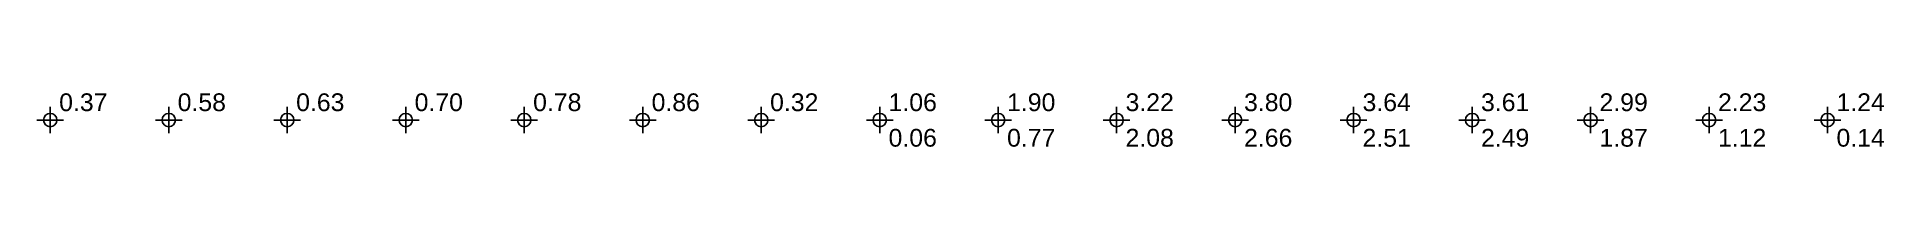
# Model space of a CAD drawing. Extents: x 64444 to 71224, y 9539 to 12461.
# Drawn here: x 66994 to 67774, y 11839 to 11861 of the extents above; entities that cross this region are included whole.
import ezdxf

# ---------------------------------------------------------------- set-up
doc = ezdxf.new("R2010")
doc.units = 0
doc.styles.get("Standard").update_dxf_attribs({"font": 'arial.ttf'})

# ---------------------------------------------------------------- blocks, each defined once
blk = doc.blocks.new('symbol')
at = {"color": 0}
for points in [[(-0.75, 0, 0), (0.75, 0, 0)], [(0, -0.75, 0), (0, 0.75, 0)]]:
    blk.add_polyline3d(points, dxfattribs=at)
blk.add_circle((0, 0), 0.375, dxfattribs=at)
for tag, p in [('VAL1', (0.5, 0.5)), ('VAL2', (0.5, -1.5))]:
    blk.add_attdef(tag, p, '', height=1, dxfattribs=at)

msp = doc.modelspace()

# ---------------------------------------------------------------- block references
at = {"color": 7}
ref = msp.add_blockref('symbol', (67000, 11850), dxfattribs=dict(at, xscale=7.5, yscale=7.5))
ref.add_attrib('VAL1', '0.37', (67003.75, 11853.75), dxfattribs={"color": 0, "height": 7.5})
ref = msp.add_blockref('symbol', (67050, 11850), dxfattribs=dict(at, xscale=7.5, yscale=7.5))
ref.add_attrib('VAL1', '0.58', (67053.75, 11853.75), dxfattribs={"color": 0, "height": 7.5})
ref = msp.add_blockref('symbol', (67100, 11850), dxfattribs=dict(at, xscale=7.5, yscale=7.5))
ref.add_attrib('VAL1', '0.63', (67103.75, 11853.75), dxfattribs={"color": 0, "height": 7.5})
ref = msp.add_blockref('symbol', (67150, 11850), dxfattribs=dict(at, xscale=7.5, yscale=7.5))
ref.add_attrib('VAL1', '0.70', (67153.75, 11853.75), dxfattribs={"color": 0, "height": 7.5})
ref = msp.add_blockref('symbol', (67200, 11850), dxfattribs=dict(at, xscale=7.5, yscale=7.5))
ref.add_attrib('VAL1', '0.78', (67203.75, 11853.75), dxfattribs={"color": 0, "height": 7.5})
ref = msp.add_blockref('symbol', (67250, 11850), dxfattribs=dict(at, xscale=7.5, yscale=7.5))
ref.add_attrib('VAL1', '0.86', (67253.75, 11853.75), dxfattribs={"color": 0, "height": 7.5})
ref = msp.add_blockref('symbol', (67300, 11850), dxfattribs=dict(at, xscale=7.5, yscale=7.5))
ref.add_attrib('VAL1', '0.32', (67303.75, 11853.75), dxfattribs={"color": 0, "height": 7.5})
at = {"color": 7, "xscale": 7.5, "yscale": 7.5}
for p, values in [((67350, 11850), {'VAL2': '0.06', 'VAL1': '1.06'}), ((67400, 11850), {'VAL2': '0.77', 'VAL1': '1.90'}), ((67450, 11850), {'VAL2': '2.08', 'VAL1': '3.22'}), ((67500, 11850), {'VAL2': '2.66', 'VAL1': '3.80'}), ((67550, 11850), {'VAL2': '2.51', 'VAL1': '3.64'}), ((67600, 11850), {'VAL2': '2.49', 'VAL1': '3.61'}), ((67650, 11850), {'VAL2': '1.87', 'VAL1': '2.99'}), ((67700, 11850), {'VAL2': '1.12', 'VAL1': '2.23'}), ((67750, 11850), {'VAL2': '0.14', 'VAL1': '1.24'})]:
    msp.add_blockref('symbol', p, dxfattribs=at).add_auto_attribs(values)

doc.saveas('drawing.dxf')
